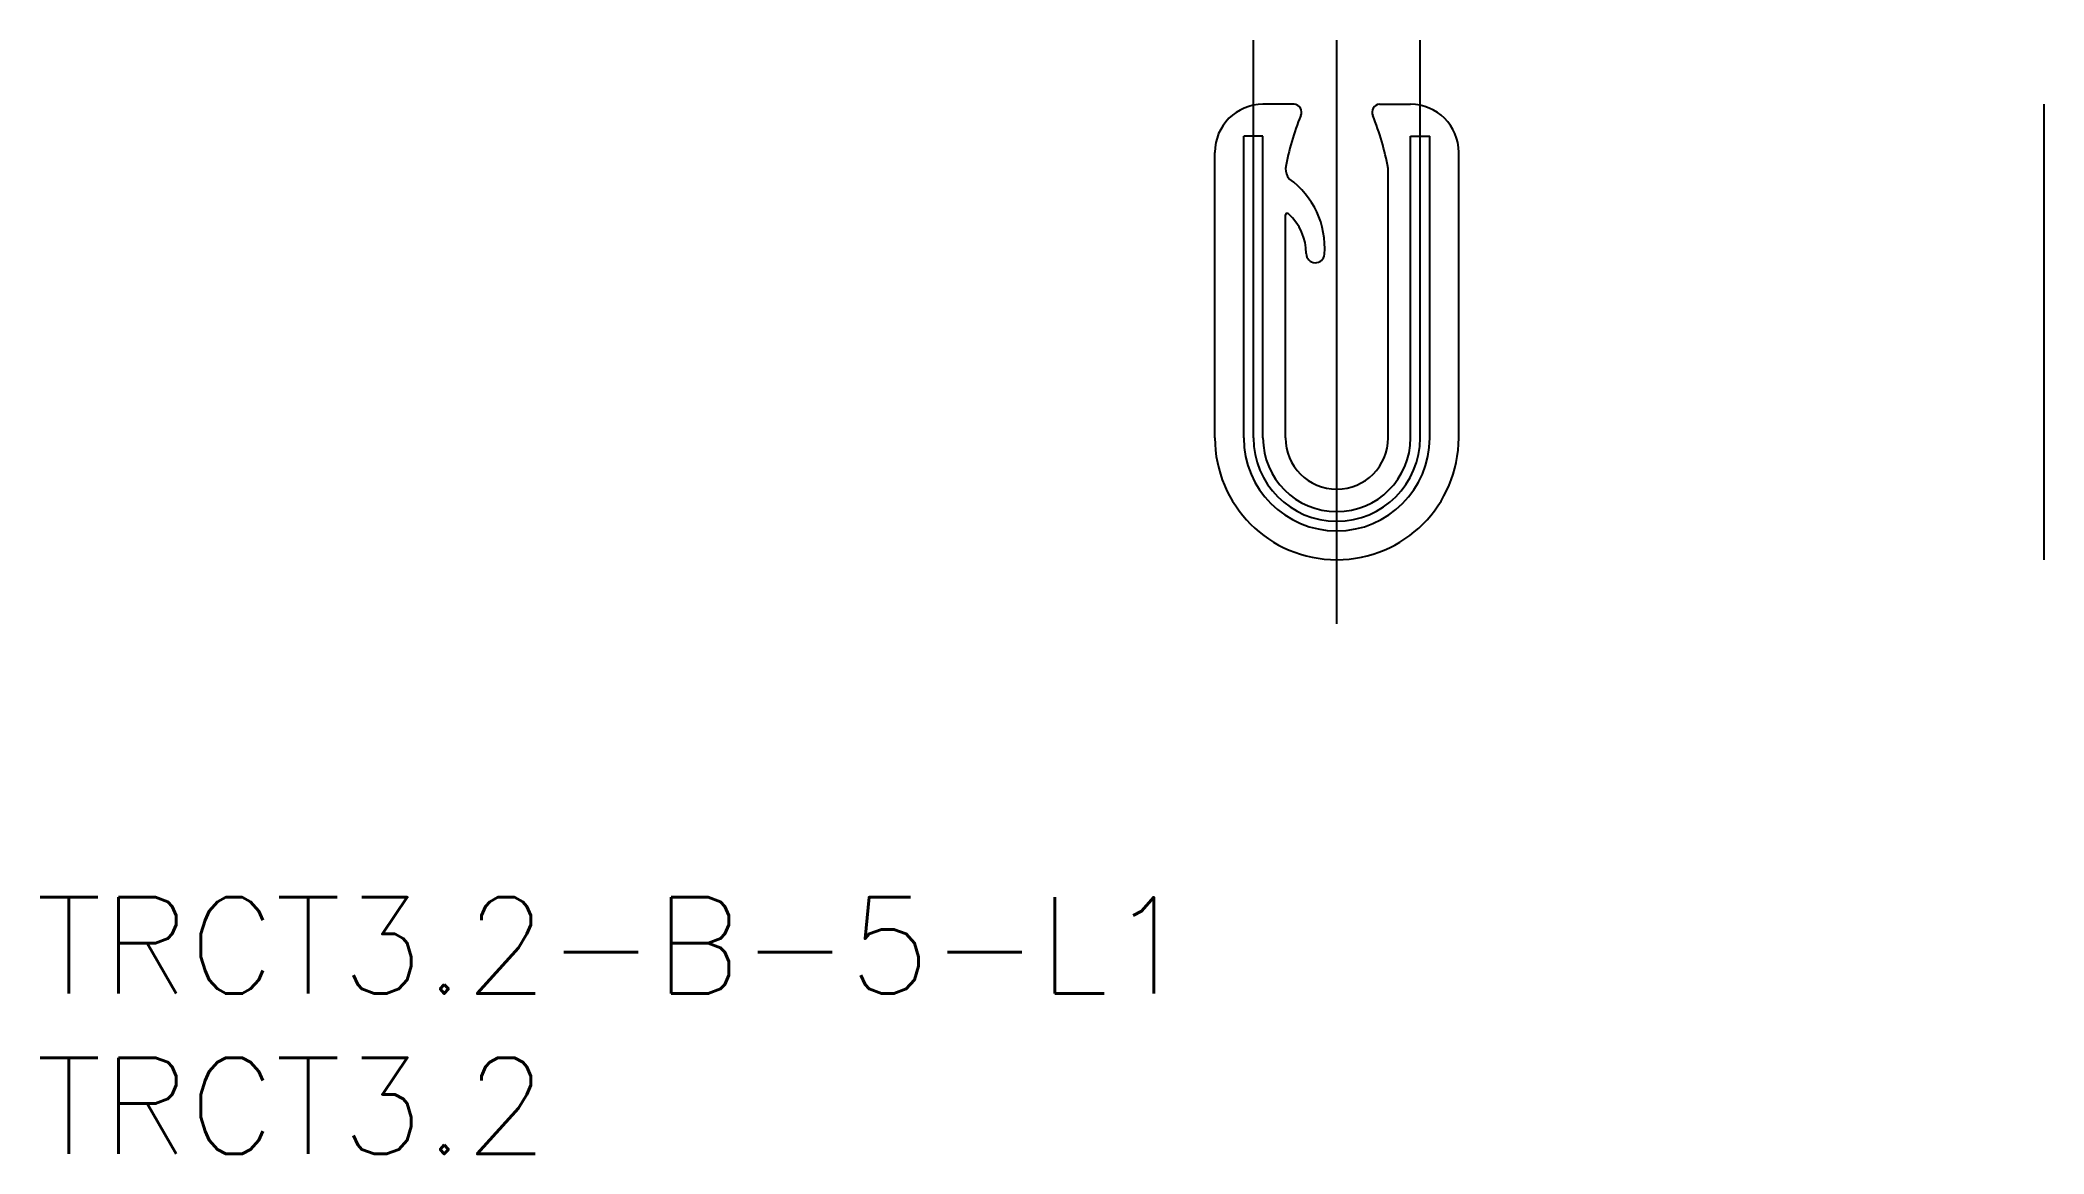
# Model space of a CAD drawing. Extents: x -44 to 1018, y -26 to 9.
# Drawn here: x -44.2 to 18.2, y -25.6 to 9.1 of the extents above; entities that cross this region are included whole.
import ezdxf

# ---------------------------------------------------------------- set-up
doc = ezdxf.new("R2010")
doc.units = 0
doc.linetypes.add('CENTER', pattern=[50.8, 31.75, -6.35, 6.35, -6.35])
doc.layers.get('0').update_dxf_attribs({"linetype": 'CONTINUOUS'})
doc.layers.add('CENTER', color=1, linetype='CENTER')
doc.styles.get("Standard").update_dxf_attribs({"font": 'txt.shx', "height": 3, "bigfont": 'bigfont.shx'})

# ---------------------------------------------------------------- blocks, each defined once
blk = doc.blocks.new('*U3')
at = {"color": 7, "linetype": 'CONTINUOUS'}
blk.add_text('TRCT3.2-B-5-L1', height=3, dxfattribs=at).set_placement((-44.347, -20.624))
blk = doc.blocks.new('*U4')
at = {"color": 7, "linetype": 'CONTINUOUS'}
blk.add_text('TRCT3.2', height=3, dxfattribs=at).set_placement((-44.347, -25.624))

msp = doc.modelspace()

# ---------------------------------------------------------------- linework, layer by layer
at = {"color": 7, "linetype": 'CONTINUOUS'}
for p, q in [((-5.13, 7.1), (-6.1, 7.1)), ((-2.47, 7.1), (-1.5, 7.1)), ((18.242, 7.1), (18.242, -7.1)), ((-6.1, 6.1), (-6.7, 6.1)), ((-6.7, -3.3), (-6.7, 6.1)), ((-6.1, -3.3), (-6.1, 6.1)), ((-1.5, -3.3), (-1.5, 6.1)), ((-1.5, 6.1), (-0.9, 6.1)), ((-0.9, -3.3), (-0.9, 6.1)), ((-7.6, -3.3), (-7.6, 5.6)), ((-2.2, -3.3), (-2.2, 5.1)), ((0, -3.3), (0, 5.6)), ((-5.4, -3.3), (-5.4, 3.65)), ((-5.4, -3.3), (-5.4, 3.65)), ((-2.2, -3.3), (-2.2, 3.65)), ((-2.2, -3.3), (-2.2, 3.65))]:
    msp.add_line(p, q, dxfattribs=at)
for centre, radius, start, end in [((-6.1, 5.6), 1.5, 90, 180), ((-5.15, 6.851), 0.25, 335.29715, 85.46796), ((-2.45, 6.851), 0.25, 94.53204, 204.70285), ((-1.5, 5.6), 1.5, 0, 90), ((3.038, 3.547), 8.58, 158.10482, 169.57053), ((-10.638, 3.547), 8.58, 10.42947, 21.89518), ((-4.9, 5.1), 0.5, 180, 220.71511), ((-6.826, 2.621), 2.651, 355.68601, 54.29609), ((-5.35, 3.65), 0.05, 35.66522, 180), ((-6.391, 2.448), 1.639, 359.85258, 48.68729), ((-4.467, 2.443), 0.285, 179.85258, 355.68601), ((-3.8, -3.3), 3.8, 180, 0), ((-3.8, -3.3), 2.9, 180, 0), ((-3.8, -3.3), 2.3, 180, 0), ((-3.8, -3.3), 1.6, 180, 0)]:
    msp.add_arc(centre, radius, start, end, dxfattribs=at)
at = {"layer": 'CENTER', "color": 1, "linetype": 'CENTER'}
for p, q in [((-6.4, -3.3), (-6.4, 9.1)), ((-3.8, -9.1), (-3.8, 9.1)), ((-1.2, -3.3), (-1.2, 9.1))]:
    msp.add_line(p, q, dxfattribs=at)
msp.add_arc((-3.8, -3.3), 2.6, 180, 0, dxfattribs=at)

# ---------------------------------------------------------------- block references
at = {"color": 7, "linetype": 'CONTINUOUS'}
for name in ['*U3', '*U4']:
    msp.add_blockref(name, (0, 0), dxfattribs=at)

doc.saveas('drawing.dxf')
